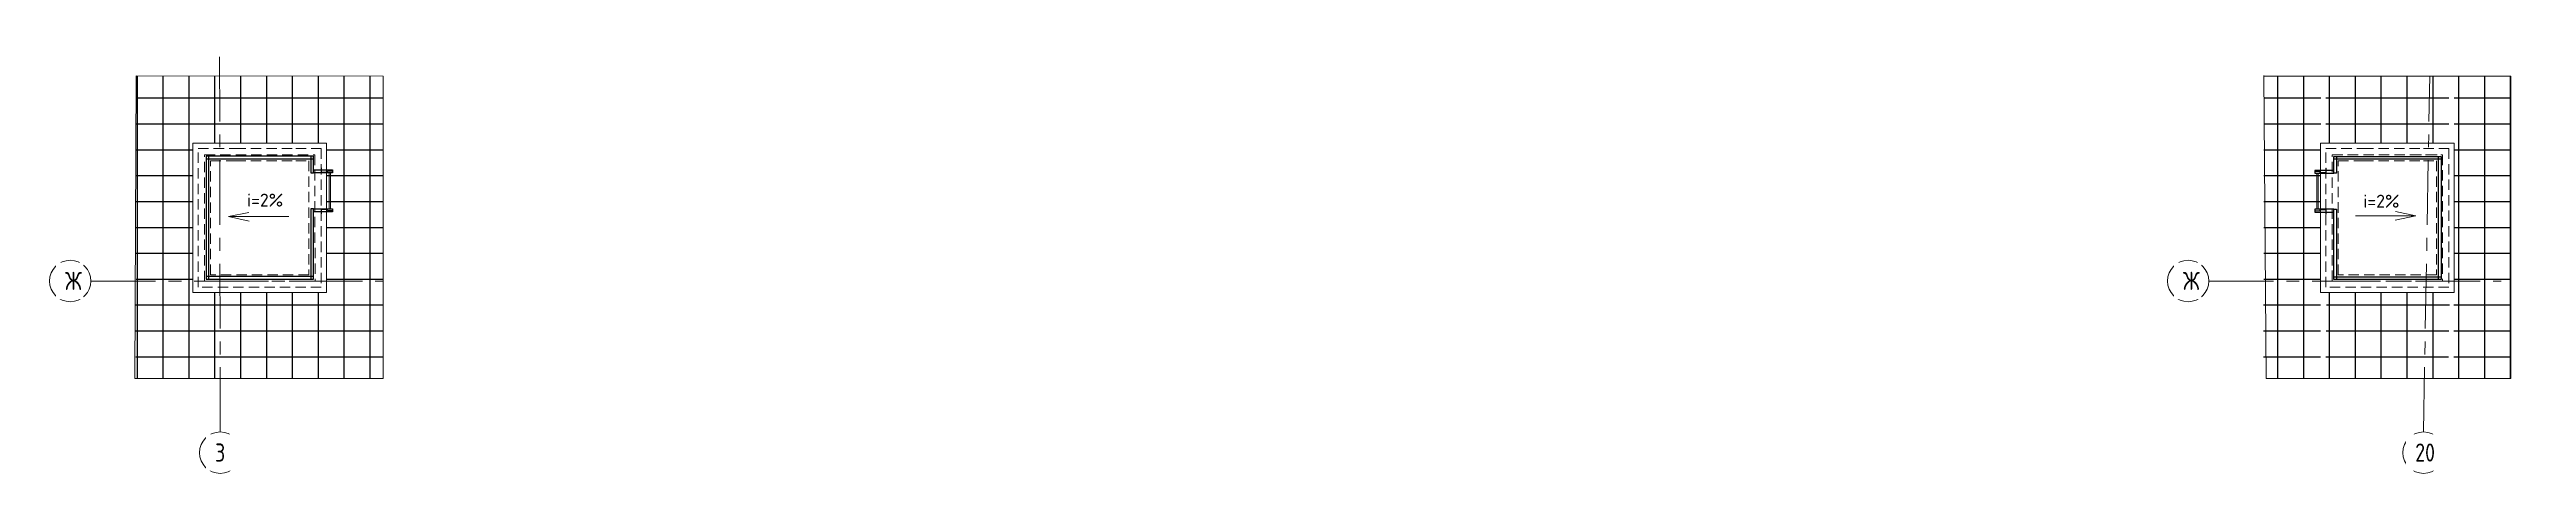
# Model space of a CAD drawing. Header units: millimetres. Extents: x -8417289 to 9420486, y 0 to 166066.
# Drawn here: x 477799 to 525706, y 37407 to 45594 of the extents above; entities that cross this region are included whole.
import ezdxf

# ---------------------------------------------------------------- set-up
doc = ezdxf.new("R2010")
doc.units = ezdxf.units.MM
doc.header["$MEASUREMENT"] = 0
doc.linetypes.add('CENTER', pattern=[2, 1.25, -0.25, 0.25, -0.25])
doc.linetypes.add('HIDDEN', pattern=[6, 4, -2])
for name, color, linetype, lineweight in [('!!!_АР_отделка', 92, 'Continuous', 13), ('АР_Лестницы ограждение', 94, 'Continuous', 25), ('АР_Оси', 195, 'Continuous', 9), ('АР_тонкая линия', 250, 'Continuous', 0), ('перекр 0.3', 181, 'Continuous', 30), ('РАЗМЕРЫ ВНУТРЕННИЕ', 137, 'Continuous', 5), ('Специальное оборудование', 7, 'Continuous', 9)]:
    doc.layers.add(name, color=color, linetype=linetype, lineweight=lineweight)
doc.layers.add('АР_Кровля дорожки', color=245, linetype='Continuous')
doc.styles.get("Standard").update_dxf_attribs({"font": 'isocpeur.TTF'})
doc.styles.add('ГОСТ 2.304', font='isocpeur.TTF', dxfattribs={"width": 0.7})
pattern_1 = [(90, (809498.67, 108659.9), (-500, 0), []), (180, (809498.67, 108659.9), (-3e-14, -500), [])]
pattern_2 = [(90, (809398.67, 108659.9), (-500, 0), []), (180, (809398.67, 108659.9), (-3e-14, -500), [])]

msp = doc.modelspace()

# ---------------------------------------------------------------- texts
at = {"layer": 'АР_тонкая линия', "ltscale": 100, "char_height": 250, "width": 682.5, "attachment_point": 1}
for insert in [(481617.8, 42811), (522549.2, 42790.7)]:
    msp.add_mtext('i=2%', dxfattribs=dict(at, insert=insert))

# ---------------------------------------------------------------- blocks, each defined once
blk = doc.blocks.new('LADDER_12760 - LADDER_12760-5164013-3_1 этаж')
at = {"layer": 'Специальное оборудование'}
for p, q in [((25, 95), (-50, 95)), ((-50, 95), (-50, 88)), ((-50, 88), (18, 88)), ((0, 0), (25, 0)), ((0, -76.2), (0, 0)), ((18, 88), (18, 0)), ((25, 0), (25, 95)), ((25, 0), (25, -76.2)), ((575, 95), (575, 0)), ((650, 95), (575, 95)), ((575, 0), (600, 0)), ((575, -76.2), (575, 0)), ((582, 0), (582, 88)), ((582, 88), (650, 88)), ((600, 0), (600, -76.2)), ((650, 88), (650, 95)), ((25, -76.2), (0, -76.2)), ((25, -25.4), (575, -25.4)), ((575, -45.4), (25, -45.4)), ((600, -76.2), (575, -76.2))]:
    blk.add_line(p, q, dxfattribs=at)
blk = doc.blocks.new('A$C6f2de472')
at = {"layer": 'АР_тонкая линия', "ltscale": 100}
for p, q in [((55, -69), (55, -734)), ((55, -734), (10, -510)), ((10, -510), (55, -734)), ((55, -734), (104, -506))]:
    blk.add_line(p, q, dxfattribs=at)

# ---------------------------------------------------------------- hatches: boundary and pattern name
at = {"layer": 'АР_Кровля дорожки', "ltscale": 120, "true_color": 0x636466}
h = msp.add_hatch(dxfattribs=at)
h.set_pattern_fill('ANSI37', color=251, scale=4000, angle=45, double=1)
h.set_pattern_definition(pattern_1)
h.paths.add_polyline_path([(480572, 39242.5), (479470.4, 39242.8), (479473.5, 45075.4), (480575.1, 45075.1)])
h = msp.add_hatch(dxfattribs=at)
h.set_pattern_fill('ANSI37', color=251, scale=4000, angle=45, double=1)
h.set_pattern_definition(pattern_1)
h.paths.add_polyline_path([(483152.5, 43783.6), (480571.4, 43783.9), (480572, 45083.5), (483153.1, 45083.2)])
h = msp.add_hatch(dxfattribs=at)
h.set_pattern_fill('ANSI37', color=251, scale=4000, angle=45, double=1)
h.set_pattern_definition(pattern_1)
h.paths.add_polyline_path([(484255.4, 39243), (483152, 39243.3), (483155.1, 45083.6), (484258.5, 45083.3)])
h = msp.add_hatch(dxfattribs=at)
h.set_pattern_fill('ANSI37', color=251, scale=4000, angle=45, double=1)
h.set_pattern_definition(pattern_2)
h.paths.add_polyline_path([(521723.7, 39242.7), (520622.5, 39243), (520625.5, 45083.6), (521726.8, 45083.3)])
h = msp.add_hatch(dxfattribs=at)
h.set_pattern_fill('ANSI37', color=251, scale=4000, angle=45, double=1)
h.set_pattern_definition(pattern_2)
h.paths.add_polyline_path([(524205, 43783.7), (521825.4, 43783.7), (521827.8, 45083.6), (524204.4, 45083.3)])
h = msp.add_hatch(dxfattribs=at)
h.set_pattern_fill('ANSI37', color=251, scale=4000, angle=45, double=1)
h.set_pattern_definition(pattern_2)
h.paths.add_polyline_path([(525407.4, 39243.1), (524303.7, 39243.5), (524306.7, 45083.6), (525410.5, 45083.3)])
h = msp.add_hatch(dxfattribs=at)
h.set_pattern_fill('ANSI37', color=251, scale=4000, angle=45, double=1)
h.set_pattern_definition(pattern_1)
h.paths.add_polyline_path([(483158.9, 39240.4), (480547.6, 39241.3), (480574.5, 40903.6), (483160.1, 40903.2)])
h = msp.add_hatch(dxfattribs=at)
h.set_pattern_fill('ANSI37', color=251, scale=4000, angle=45, double=1)
h.set_pattern_definition(pattern_2)
h.paths.add_polyline_path([(524192.4, 39241.2), (521815.8, 39241.5), (521842.6, 40903.6), (524219.2, 40903.3)])

# ---------------------------------------------------------------- linework, layer by layer
at = {"layer": '!!!_АР_отделка', "color": 18, "true_color": 0x000000}
for points in [[(520625.6, 45092.9), (520670.3, 39240.5)], [(523613.7, 39239.4), (525405.4, 39239.4), (525405.1, 45083.5), (522265.3, 45083.5), (520625.6, 45083.5)], [(520670.3, 39240.5), (523613.7, 39239.4)]]:
    msp.add_lwpolyline(points, dxfattribs=at)
for points in [[(483153.6, 40903.4), (480573.6, 40903.4), (480573.5, 43783.7), (483153.4, 43783.8)], [(521725.2, 40903.4), (524305.2, 40903.5), (524305.2, 43783.7), (521725.2, 43783.6)]]:
    msp.add_lwpolyline(points, close=True, dxfattribs=at)
at = {"layer": 'АР_Лестницы ограждение', "color": 18, "lineweight": 25, "true_color": 0x000000}
for points in [[(480880.8, 41160.2), (480880.8, 43534.7), (480830, 43534.7), (480830, 41160.2)], [(480830.8, 43483.9), (482901.9, 43483.9), (482901.9, 43534.7), (480830.8, 43534.7)], [(482901.9, 43215.1), (482901.9, 43534.7), (482851.1, 43534.7), (482851.1, 43215.1)], [(482901.9, 43268.6), (483270.8, 43268.6), (483270.8, 43215.1), (482901.9, 43215.1)], [(521982.8, 43261.6), (521613.9, 43261.6), (521613.9, 43208.2), (521982.8, 43208.2)], [(524053.9, 43476.9), (521982.8, 43476.9), (521982.8, 43527.7), (524053.9, 43527.7)], [(521982.8, 43208.2), (521982.8, 43527.7), (522033.6, 43527.7), (522033.6, 43208.2)], [(524003.8, 41153.3), (524003.8, 43527.7), (524054.6, 43527.7), (524054.6, 41153.3)], [(482901.9, 41160.2), (482901.9, 42516.4), (482851.1, 42516.4), (482851.1, 41160.2)], [(482901.9, 42516.4), (483270.8, 42516.4), (483270.8, 42462.9), (482901.9, 42462.9)], [(521982.8, 42509.4), (521613.9, 42509.4), (521613.9, 42455.9), (521982.8, 42455.9)], [(521982.8, 41153.3), (521982.8, 42509.4), (522033.6, 42509.4), (522033.6, 41153.3)], [(480830, 41160.2), (482901.9, 41160.2), (482901.9, 41211), (480830, 41211)], [(524054.6, 41153.3), (521982.8, 41153.3), (521982.8, 41204.1), (524054.6, 41204.1)]]:
    msp.add_lwpolyline(points, close=True, dxfattribs=at)
at = {"layer": 'АР_Оси', "linetype": 'CENTER', "ltscale": 1000}
for p, q in [((481100.1, 38206.8), (481088.7, 45594)), ((523715.1, 38206.8), (523835.2, 45083.5)), ((478599.1, 41123.5), (484254.6, 41123.5)), ((519562.7, 41123.5), (525218.3, 41123.5))]:
    msp.add_line(p, q, dxfattribs=at)
at = {"layer": 'АР_Оси', "ltscale": 0.5}
for centre in [(478199.1, 41123.5), (519162.7, 41123.5), (481100.1, 37806.8), (523715.1, 37806.8)]:
    msp.add_circle(centre, 400, dxfattribs=at)
at = {"layer": 'перекр 0.3', "color": 7, "linetype": 'HIDDEN', "lineweight": 5, "ltscale": 50}
for points in [[(482560.3, 43683.6), (483053.1, 43683.7), (483053.5, 41003.5), (480673.5, 41003.3), (480673.5, 43683.5), (481393.3, 43683.6), (482560.3, 43683.6)], [(523712.2, 43683.8), (524205, 43683.8), (524205.3, 41003.6), (521825.3, 41003.5), (521825.4, 43683.7), (522545.2, 43683.7), (523712.2, 43683.8)], [(480800, 43563.5), (482933.3, 43563.6), (482933.5, 41123.5), (480793.5, 41123.3), (480793.3, 43563.5), (480895.7, 43563.5), (480800, 43563.5)], [(482560.3, 43443.6), (482560.3, 43443.6), (482813.3, 43443.6), (482813.5, 41243.5), (480913.5, 41243.3), (480913.3, 43443.5), (481393.3, 43443.5), (482560.3, 43443.6)], [(521951.8, 43563.6), (524085.2, 43563.7), (524085.3, 41123.6), (521945.3, 41123.5), (521945.2, 43563.6), (522047.5, 43563.6), (521951.8, 43563.6)], [(523478.9, 43563.5), (524085.3, 43563.5), (524085.3, 41123.5), (521945.3, 41123.5), (521945.3, 43563.5), (522311.9, 43563.5)], [(523712.2, 43443.7), (523712.2, 43443.7), (523965.2, 43443.7), (523965.3, 41243.6), (522065.3, 41243.5), (522065.2, 43443.6), (522545.2, 43443.6), (523712.2, 43443.7)]]:
    msp.add_lwpolyline(points, dxfattribs=at)
at = {"layer": 'РАЗМЕРЫ ВНУТРЕННИЕ', "color": 18, "true_color": 0x000000}
for points in [[(479473.5, 45084.8), (479449.5, 39242.6), (484254.6, 39239.7)], [(484254.6, 45083), (479473.5, 45084.8), (479473.5, 45084.8)], [(484254.6, 39239.7), (484254.6, 45083)], [(483990.5, 39239.7), (484254.6, 39239.7)]]:
    msp.add_lwpolyline(points, dxfattribs=at)

# ---------------------------------------------------------------- block references
at = {"layer": 'АР_тонкая линия', "ltscale": 100, "yscale": 1.754367527776944, "zscale": 1.754367527776944}
for p, xscale, rotation in [((482549.6, 42463.4), 1.754367527776944, 270.0000000001065), ((522279.7, 42482), -1.754367527776944, 89.99999999989352)]:
    msp.add_blockref('A$C6f2de472', p, dxfattribs=dict(at, xscale=xscale, rotation=rotation))
at = {"layer": 'Специальное оборудование', "yscale": 1.2705, "zscale": 1.2705}
for p, xscale, rotation in [((483174, 43246.9), -1.2705, 90.00000000000024), ((521710.7, 43239.9), 1.2705, 269.9999999999997)]:
    msp.add_blockref('LADDER_12760 - LADDER_12760-5164013-3_1 этаж', p, dxfattribs=dict(at, xscale=xscale, rotation=rotation))

msp.set_redraw_order([(e.dxf.handle, doc.entitydb.next_handle()) for e in msp.query("TEXT MTEXT ATTDEF DIMENSION ARC_DIMENSION")])  # texts and dimensions are drawn at this point

# ---------------------------------------------------------------- next in the draw order: texts
at = {"layer": 'АР_Оси', "char_height": 350, "attachment_point": 1, "line_spacing_factor": 1.149209, "style": 'ГОСТ 2.304', "bg_fill": 2}
for s, insert, width in [('{\\W0.8;Ж}', (478099.2, 41301.3), 178.206), ('{\\W0.8;Ж}', (519062.9, 41301.3), 178.206), ('{\\W0.8;20}', (523553.8, 37984.6), 392.561)]:
    msp.add_mtext(s, dxfattribs=dict(at, insert=insert, width=width))
at = {"layer": 'АР_Оси', "insert": (481000.3, 37984.6), "char_height": 350, "attachment_point": 1, "line_spacing_factor": 1.149209, "style": 'ГОСТ 2.304', "bg_fill": 2}
msp.add_mtext('{\\W0.8;3}', dxfattribs=at)

doc.saveas('drawing.dxf')
